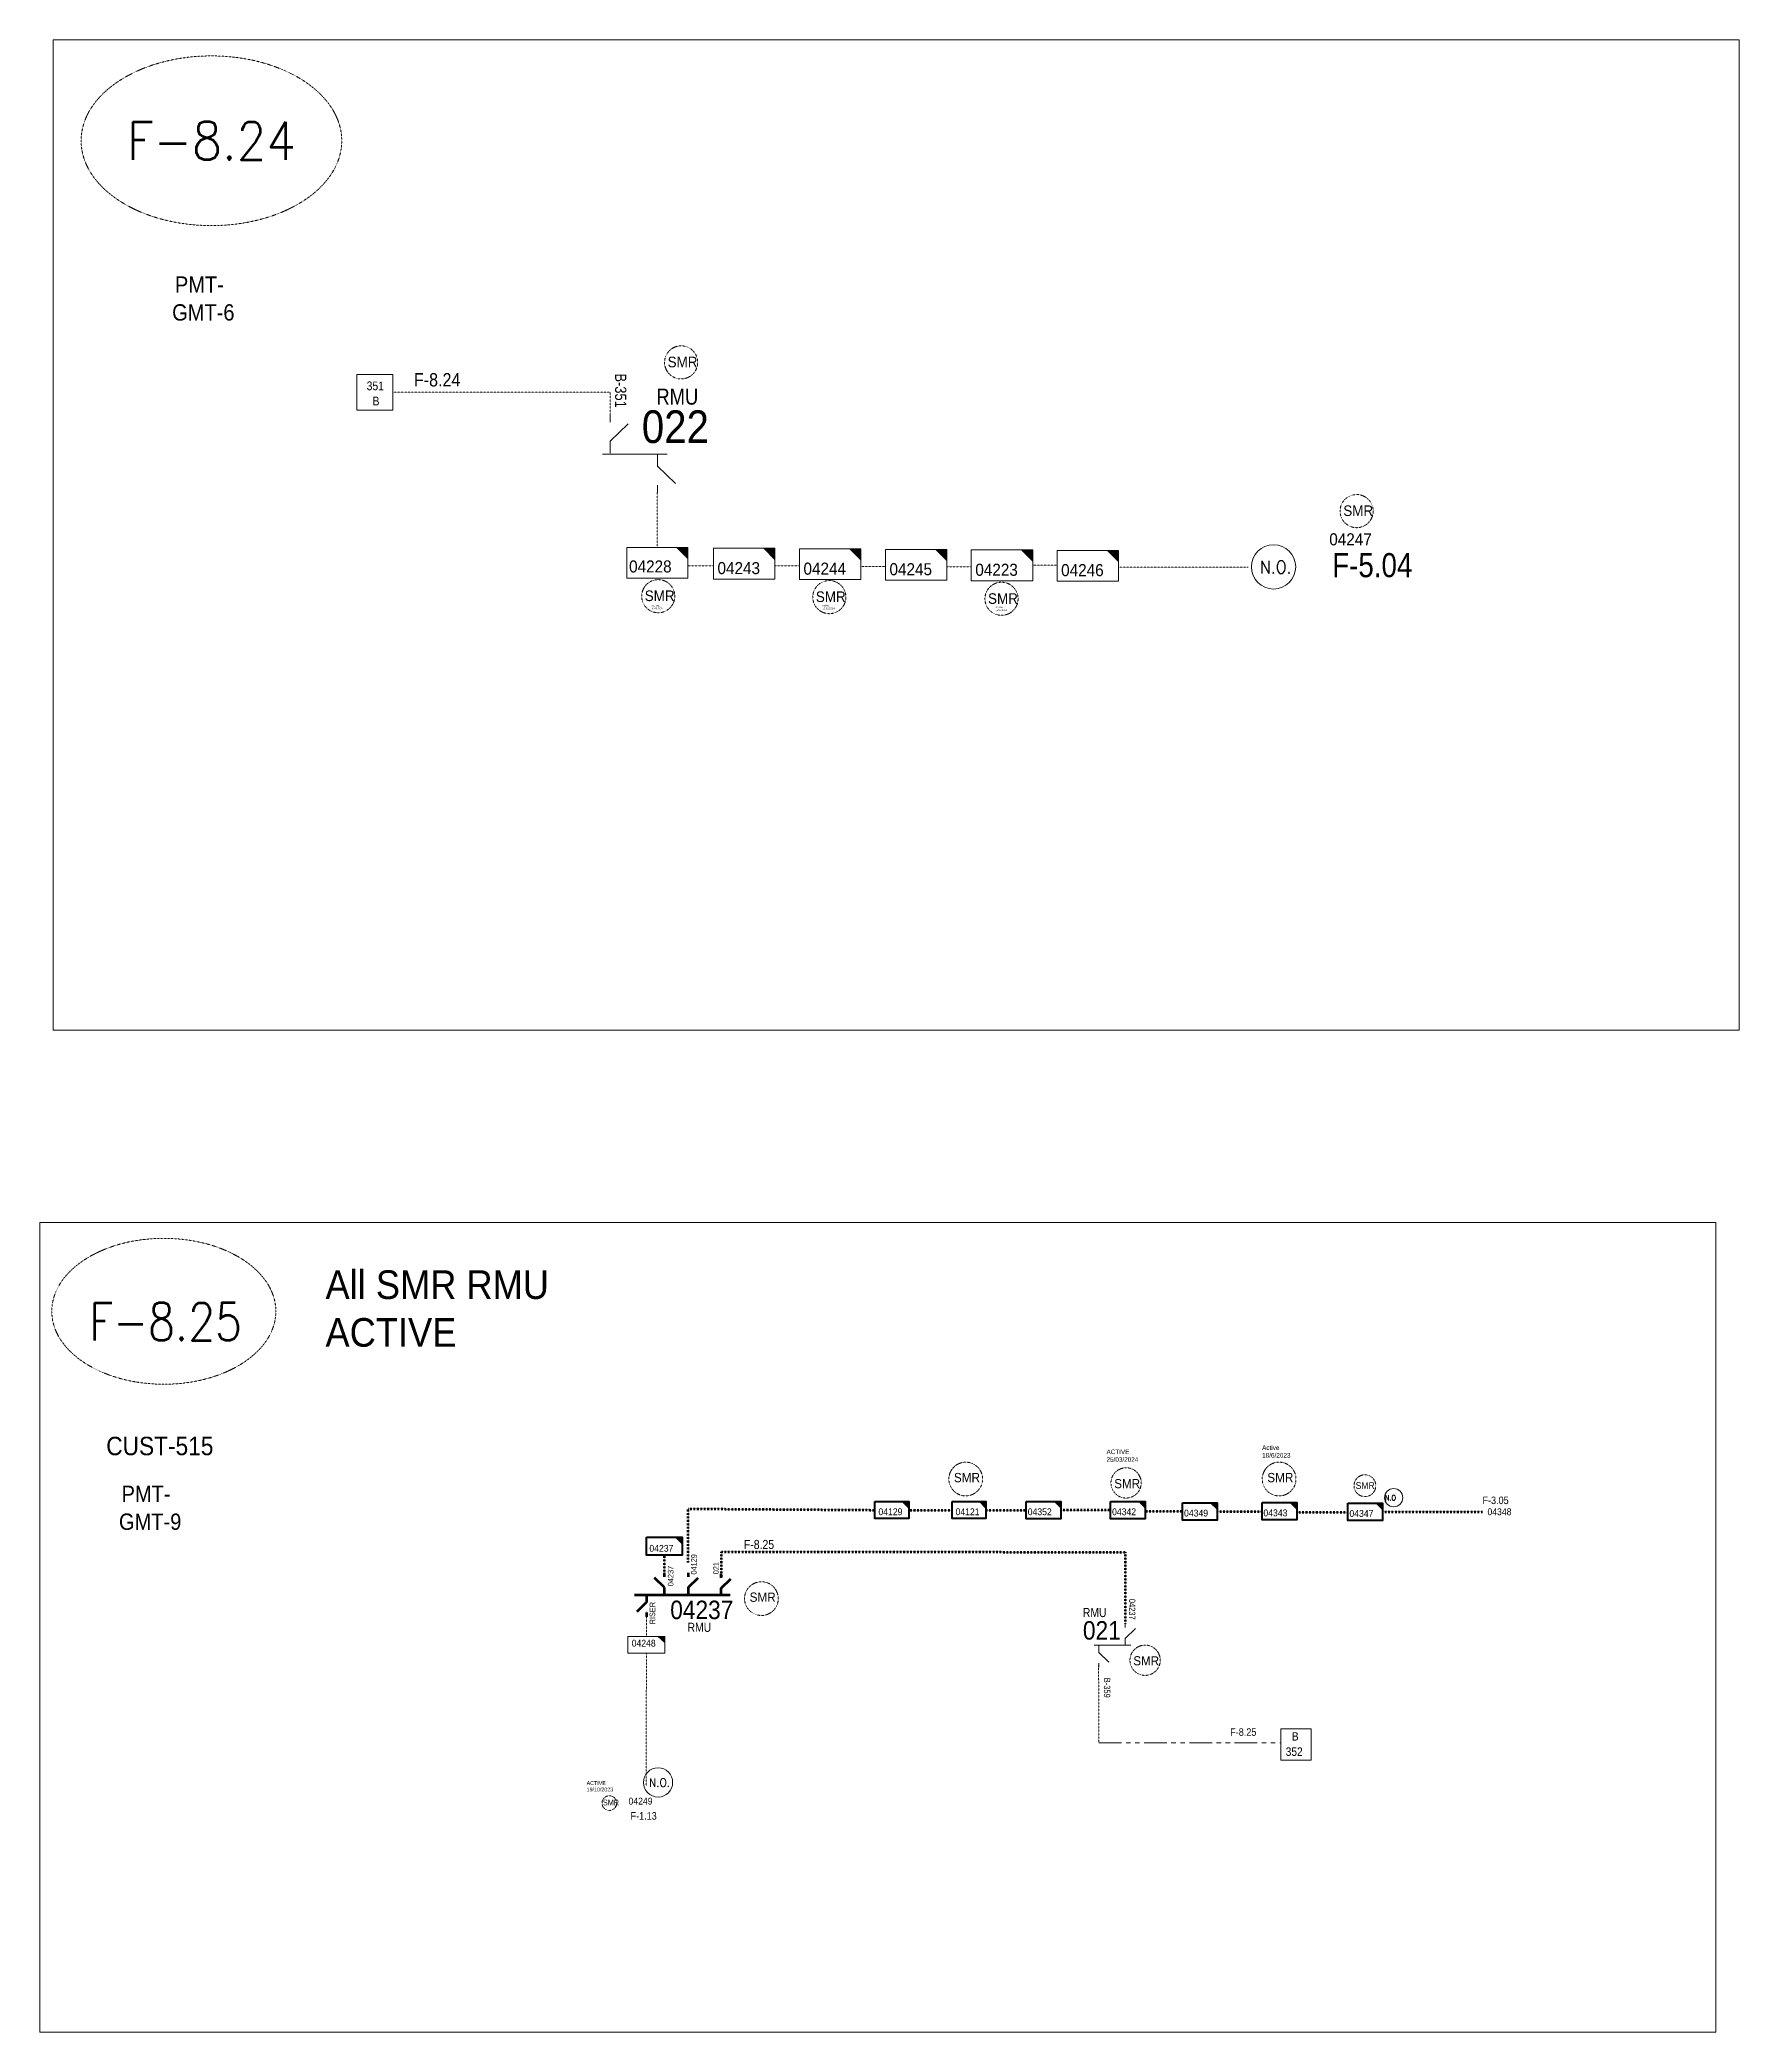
# Model space of a CAD drawing. Header units: metres. Extents: x 65984 to 144644, y -19036 to 23726.
# Drawn here: x 96169 to 97090, y -1810 to -731 of the extents above; entities that cross this region are included whole.
import ezdxf
from ezdxf.enums import TextEntityAlignment as Align

# ---------------------------------------------------------------- set-up
doc = ezdxf.new("R2010")
doc.units = ezdxf.units.M
doc.header["$MEASUREMENT"] = 0
for name, pattern in [('( Phantom )', [2.5, 1.25, -0.25, 0.25, -0.25, 0.25, -0.25]), ('DGN Style 2', [0.023128, 0, -0.023128]), ('DGN Style 3', [0.013877, 0, -0.013877])]:
    doc.linetypes.add(name, pattern=pattern)
doc.layers.get('0').update_dxf_attribs({"color": 95, "lineweight": 40})
for name, color, linetype, lineweight in [('d_eos', 111, 'Continuous', 40), ('d_eos no', 121, 'Continuous', 40), ('d_switch', 95, 'Continuous', 40), ('d_tf no', 6, 'Continuous', 40), ('d_ug cable', 95, 'Continuous', 40), ('d_ug main line', 95, 'Continuous', 40), ('d_unit sub', 7, 'Continuous', 40), ('FDR  1  05', 172, 'Continuous', 40), ('fedr no', 95, 'Continuous', 40), ('GRID STATION  04', 7, 'Continuous', 40), ('Level 37', 7, 'Continuous', 0), ('O H MAIN FEEDER', 4, 'Continuous', 100), ('SW N O', 114, 'Continuous', 30)]:
    doc.layers.add(name, color=color, linetype=linetype, lineweight=lineweight)
doc.styles.add('NASKHF', font='naskhf.shx', dxfattribs={"height": 8})
doc.styles.add('Style-Arial', font='arial.ttf')
doc.styles.add('Style-ENGINEERING', font='ENGINEERING.shx')
doc.styles.add('Style-msdefault', font='msdefault.shx')
doc.styles.add('Style-STANDARD', font='STANDARD.shx')

msp = doc.modelspace()

# ---------------------------------------------------------------- texts
at = {"layer": 'd_eos no', "color": 7, "linetype": 'Continuous', "lineweight": 13, "style": 'Style-Arial', "width": 0.88}
for s, height, p in [('PMT-', 8.84, (96242.5, -859)), ('GMT-6', 8.84, (96241, -874.1)), ('CUST-515', 10, (96205.3, -1487.8)), ('PMT-', 8.84, (96213.6, -1514.3)), ('GMT-9', 8.84, (96212.2, -1529.4))]:
    msp.add_text(s, height=height, dxfattribs=at).set_placement(p, align=Align.TOP_LEFT)
at = {"layer": 'd_eos no', "color": 2, "linetype": 'Continuous', "lineweight": 13, "style": 'Style-Arial', "width": 0.88}
msp.add_text('022', height=17.72, dxfattribs=at).set_placement((96495.5, -949.3))
at = {"layer": 'd_eos no', "color": 2, "linetype": 'Continuous', "lineweight": 140, "style": 'Style-Arial', "width": 0.88}
msp.add_text('04237', height=10, dxfattribs=at).set_placement((96510.9, -1576.6), align=Align.TOP_LEFT)
at = {"layer": 'd_eos no', "color": 2, "linetype": 'Continuous', "lineweight": 13, "style": 'Style-Arial', "width": 0.88}
msp.add_text('021', height=10, dxfattribs=at).set_placement((96734.5, -1587.7), align=Align.TOP_LEFT)
at = {"layer": 'd_switch', "color": 121, "linetype": 'Continuous', "lineweight": 13, "style": 'Style-msdefault', "width": 0.9}
msp.add_text('F-8.24', height=7.24, dxfattribs=at).set_placement((96397.2, -911.4), align=Align.TOP_RIGHT)
at = {"layer": 'd_switch', "color": 2, "linetype": 'Continuous', "lineweight": 13, "style": 'Style-msdefault', "width": 0.9}
for s, rotation, p in [('F-3.05', 360, (96951, -1520.2)), ('F-8.25', 0.1927, (96814.3, -1645.8)), ('F-1.13', 360, (96489.4, -1691.2))]:
    msp.add_text(s, height=4.08, rotation=rotation, dxfattribs=at).set_placement(p, align=Align.TOP_LEFT)
at = {"layer": 'd_switch', "color": 7, "linetype": 'Continuous', "lineweight": 30, "style": 'Style-ENGINEERING', "width": 0.857143}
for s, rotation, p in [('04129', 90, (96522.2, -1551.4)), ('RISER', 89.9916, (96499.7, -1577.3))]:
    msp.add_text(s, height=3.04, rotation=rotation, dxfattribs=at).set_placement(p, align=Align.TOP_RIGHT)
msp.add_text('021', height=3.04, rotation=90.0035, dxfattribs=at).set_placement((96537.2, -1562.3))
at = {"layer": 'd_switch', "color": 1, "linetype": 'Continuous', "lineweight": 30, "ltscale": 0.9, "style": 'Style-ENGINEERING', "width": 0.857143}
msp.add_text('SMR', height=3.16, rotation=0.0026, dxfattribs=at).set_placement((96474.4, -1684.4), align=Align.TOP_LEFT)
at = {"layer": 'd_switch', "color": 7, "linetype": 'Continuous', "lineweight": 30, "style": 'NASKHF'}
for s, insert, char_height, attachment_point, rotation in [('\\FENGINEERING;\\H1x;\\W0.857143;F-8.25\\P', (96550.8, -1548.7), 4.947, 7, 0.0035), ('\\FENGINEERING;\\H1x;\\W0.857143;04237\\P', (96509.6, -1568.8), 3.04, 1, 90)]:
    msp.add_mtext(s, dxfattribs=dict(at, insert=insert, char_height=char_height, attachment_point=attachment_point, rotation=rotation))
at = {"layer": 'd_tf no', "color": 1, "linetype": 'Continuous', "lineweight": 40, "style": 'Style-msdefault', "width": 0.945946}
for s, height, p in [('SMR', 5.75, (96509.5, -902.5)), ('SMR', 5.75, (96875.6, -983.1)), ('SMR', 5.75, (96497.1, -1029.2)), ('SMR', 5.75, (96589.8, -1029.7)), ('SMR', 5.75, (96683.1, -1030.7)), ('SMR', 5.03, (96664.6, -1507.4)), ('SMR', 4.97, (96751.5, -1510.7)), ('SMR', 5.03, (96834.4, -1507.4)), ('SMR', 3.66, (96882.3, -1512.4)), ('04348', 3.7, (96953.7, -1526.6)), ('SMR', 5.03, (96553.9, -1572.2)), ('SMR', 4.97, (96761.8, -1606.7))]:
    msp.add_text(s, height=height, dxfattribs=at).set_placement(p, align=Align.TOP_LEFT)
at = {"layer": 'd_tf no', "color": 2, "linetype": 'Continuous', "lineweight": 13, "style": 'Style-msdefault', "width": 0.945946}
for s, p in [('04247', (96868, -998.2)), ('04228', (96488.6, -1012.9))]:
    msp.add_text(s, height=6.55, dxfattribs=at).set_placement(p, align=Align.TOP_LEFT)
at = {"layer": 'd_tf no', "color": 121, "linetype": 'Continuous', "lineweight": 13, "style": 'Style-msdefault', "width": 0.945946}
for s, height, p in [('04243', 6.55, (96536.5, -1013.8)), ('04244', 6.55, (96583.1, -1014.1)), ('04245', 6.55, (96629.7, -1014.4)), ('04223', 6.55, (96676.2, -1014.7)), ('04246', 6.55, (96722.7, -1014.9)), ('04249', 3.7, (96488.3, -1683.4))]:
    msp.add_text(s, height=height, dxfattribs=at).set_placement(p, align=Align.TOP_LEFT)
at = {"layer": 'd_tf no', "color": 6, "linetype": 'Continuous', "lineweight": 40, "style": 'Style-msdefault', "width": 0.945946}
for s, p in [('04129', (96623.7, -1526.6)), ('04352', (96704.6, -1526.6)), ('04349', (96789.3, -1527.3)), ('04237', (96499.6, -1546.4))]:
    msp.add_text(s, height=3.7, dxfattribs=at).set_placement(p, align=Align.TOP_LEFT)
at = {"layer": 'd_tf no', "color": 121, "linetype": 'Continuous', "lineweight": 40, "style": 'Style-msdefault', "width": 0.945946}
for s, p in [('04121', (96665.5, -1526.6)), ('04342', (96750.3, -1526.6)), ('04343', (96832.3, -1527.2))]:
    msp.add_text(s, height=3.7, dxfattribs=at).set_placement(p, align=Align.TOP_LEFT)
at = {"layer": 'd_tf no', "color": 2, "linetype": 'Continuous', "lineweight": 40, "style": 'Style-msdefault', "width": 0.945946}
msp.add_text('04347', height=3.7, dxfattribs=at).set_placement((96878.9, -1527.5), align=Align.TOP_LEFT)
at = {"layer": 'd_tf no', "color": 6, "linetype": 'Continuous', "lineweight": 13, "style": 'Style-msdefault', "width": 0.945946}
msp.add_text('04248', height=3.7, dxfattribs=at).set_placement((96490, -1597.8), align=Align.TOP_LEFT)
at = {"layer": 'd_tf no', "color": 121, "linetype": 'Continuous', "lineweight": 40, "attachment_point": 1, "style": 'NASKHF'}
for s, insert, char_height in [('\\Fmsdefault;\\H1x;\\W0.945946;ACTIVE\\P14.08.2024', (96500.7, -1037), 0.921), ('\\Fmsdefault;\\H1x;\\W0.945946;Active\\P18.02.2024', (96593.3, -1036.8), 0.967), ('\\Fmsdefault;\\H1x;\\W0.945946;ACTIVE\\P14/01/2024', (96687.2, -1037.9), 0.881), ('\\Fmsdefault;\\H1x;\\W0.945946;All SMR RMU \\PACTIVE', (96324.1, -1397.6), 15.525), ('\\Fmsdefault;\\H1x;\\W0.945946;ACTIVE\\P25/03/2024', (96747.3, -1494.7), 2.5), ('\\Fmsdefault;\\H1x;\\W0.945946;Active\\P18/6/2023', (96831.6, -1492.4), 2.516)]:
    msp.add_mtext(s, dxfattribs=dict(at, insert=insert, char_height=char_height))
at = {"layer": 'd_tf no', "color": 121, "linetype": 'Continuous', "lineweight": 13, "insert": (96465.6, -1674.4), "char_height": 2.091, "attachment_point": 1, "style": 'NASKHF'}
msp.add_mtext('\\Fmsdefault;\\H1x;\\W0.945946;ACTIVE\\P19/10/2023', dxfattribs=at)
at = {"layer": 'fedr no', "color": 6, "linetype": 'Continuous', "lineweight": 13, "style": 'Style-STANDARD', "width": 0.909091}
msp.add_text('F-8.25', height=20.46, dxfattribs=at).set_placement((96237.4, -1425.4), align=Align.MIDDLE_CENTER)
at = {"layer": 'fedr no', "color": 6, "linetype": 'Continuous', "lineweight": 13, "insert": (96262.3, -785.5), "char_height": 20.55, "attachment_point": 5, "style": 'Style-STANDARD'}
msp.add_mtext('F-8.24', dxfattribs=at)
at = {"layer": 'GRID STATION  04', "color": 121, "linetype": 'Continuous', "lineweight": 13, "style": 'Style-msdefault', "width": 0.888889}
for s, p in [('351', (96346.4, -920.7)), ('B', (96349.6, -928.9))]:
    msp.add_text(s, height=4.74, dxfattribs=at).set_placement(p)
at = {"layer": 'GRID STATION  04', "color": 6, "linetype": 'Continuous', "lineweight": 13, "style": 'Style-msdefault', "width": 0.888889}
for s, height, p in [('B', 4.51, (96847.8, -1647.9)), ('352', 4.62, (96844.4, -1656.1))]:
    msp.add_text(s, height=height, rotation=360, dxfattribs=at).set_placement(p, align=Align.TOP_LEFT)
at = {"layer": 'Level 37', "color": 7, "linetype": 'Continuous', "lineweight": 13, "style": 'Style-ENGINEERING', "width": 0.857143}
msp.add_text('B-351', height=6.08, rotation=270, dxfattribs=at).set_placement((96487.1, -911.6), align=Align.TOP_LEFT)
at = {"layer": 'Level 37', "color": 2, "linetype": 'Continuous', "lineweight": 13, "style": 'Style-msdefault', "width": 0.86}
msp.add_text('RMU', height=8.68, rotation=359.9996, dxfattribs=at).set_placement((96526.1, -928.5), align=Align.RIGHT)
at = {"layer": 'Level 37', "color": 55, "linetype": 'Continuous', "lineweight": 13, "style": 'Style-msdefault', "width": 0.86}
msp.add_text('F-5.04', height=13.06, rotation=359.9996, dxfattribs=at).set_placement((96913, -1022), align=Align.RIGHT)
at = {"layer": 'Level 37', "color": 7, "linetype": 'Continuous', "lineweight": 13, "style": 'Style-ENGINEERING', "width": 0.857143}
for s, p in [('04237', (96762.9, -1586.9)), ('B-359', (96749.3, -1629.2))]:
    msp.add_text(s, height=3.43, rotation=270, dxfattribs=at).set_placement(p, align=Align.TOP_RIGHT)
at = {"layer": 'Level 37', "color": 2, "linetype": 'Continuous', "lineweight": 13, "style": 'Style-msdefault', "width": 0.86}
msp.add_text('RMU', height=4.9, rotation=0.0004, dxfattribs=at).set_placement((96747.3, -1580.6), align=Align.TOP_RIGHT)
at = {"layer": 'Level 37', "color": 2, "linetype": 'Continuous', "lineweight": 100, "style": 'Style-msdefault', "width": 0.86}
msp.add_text('RMU', height=4.9, rotation=0.0004, dxfattribs=at).set_placement((96533.1, -1588.6), align=Align.TOP_RIGHT)

# ---------------------------------------------------------------- blocks, each defined once
blk = doc.blocks.new('*U1288')
at = {"layer": 'SW N O', "color": 3, "lineweight": 13, "ltscale": 0.426762}
blk.add_circle((0, 0), 16.8, dxfattribs=at)
at = {"layer": 'SW N O', "color": 3, "lineweight": 13, "style": 'Style-STANDARD'}
blk.add_text('N.O ', height=9.6, dxfattribs=at).set_placement((-3, -0.2), align=Align.MIDDLE_CENTER)
blk = doc.blocks.new('*U1116')
at = {"layer": 'd_eos', "color": 2, "linetype": 'Continuous', "lineweight": 13, "ltscale": 0.542324}
for p, q in [((-10.9, 12), (-10.9, 14.8)), ((-10.9, 4.8), (-4.1, 11.4)), ((-10.9, 0.2), (-10.9, 4.8)), ((-13.9, -0.2), (10.9, -0.2)), ((7.1, -0.2), (7.1, -4.7)), ((7.1, -4.7), (13.9, -11.4)), ((7.1, -12), (7.1, -14.8))]:
    blk.add_line(p, q, dxfattribs=at)
at = {"layer": 'd_ug cable', "color": 2, "linetype": 'DGN Style 2', "lineweight": 13, "extrusion": (0, 0, -1), "flags": 128}
blk.add_lwpolyline([(-7.1, -14.8), (-7.1, -14.8)], close=True, dxfattribs=at)
blk = doc.blocks.new('TF_8')
at = {"color": 0, "linetype": 'ByBlock', "lineweight": -2}
blk.add_line((6.3, 4.95), (9.9, 1.35), dxfattribs=at)
blk.add_3dface([(-10.1, 4.95), (9.9, 4.95), (9.9, -5.05), (-10.1, -5.05)], dxfattribs=at)
blk = doc.blocks.new('exist.us-1000kva')
at = {"color": 0, "linetype": 'ByBlock', "lineweight": -2, "flags": 128}
blk.add_lwpolyline([(40, 12.9), (32.8, 20), (40, 20)], close=True, dxfattribs=at)
at = {"color": 0, "linetype": 'ByBlock', "lineweight": -2, "extrusion": (0, 0, -1)}
blk.add_solid([(-40, 12.9), (-32.8, 20), (-40, 20)], dxfattribs=at)
at = {"color": 0, "linetype": 'ByBlock', "lineweight": -2, "xscale": 2, "yscale": 2}
blk.add_blockref('TF_8', (20.2, 10.1), dxfattribs=at)
blk = doc.blocks.new('*U1446')
at = {"layer": 'SW N O', "color": 3, "lineweight": 13, "ltscale": 0.426762}
blk.add_circle((0, 0), 16.8, dxfattribs=at)
at = {"layer": 'SW N O', "color": 3, "lineweight": 13, "style": 'Style-STANDARD'}
blk.add_text('N.O.', height=9.6, dxfattribs=at).set_placement((1.7, -0.2), align=Align.MIDDLE_CENTER)
blk = doc.blocks.new('*U1142')
at = {"layer": 'd_eos', "color": 2, "linetype": 'Continuous', "lineweight": 13, "ltscale": 0.96076}
for p, q in [((-10.92, 12.05), (-10.92, 14.82)), ((-10.92, 4.75), (-4.06, 11.41)), ((-10.93, 0.2), (-10.93, 4.75)), ((-13.93, -0.16), (10.87, -0.16)), ((7.07, -0.16), (7.07, -4.72)), ((7.08, -4.72), (13.94, -11.38)), ((7.07, -12.02), (7.07, -14.78))]:
    blk.add_line(p, q, dxfattribs=at)
at = {"layer": 'd_ug cable', "color": 2, "linetype": 'DGN Style 2', "lineweight": 13, "flags": 128}
blk.add_lwpolyline([(7.07, -14.78), (7.07, -14.78)], close=True, dxfattribs=at)
blk = doc.blocks.new('*U4101')
at = {"layer": 'SW N O', "color": 3, "lineweight": 13, "ltscale": 0.426762}
blk.add_circle((0, 0), 16.8, dxfattribs=at)
at = {"layer": 'SW N O', "color": 3, "lineweight": 13, "style": 'Style-STANDARD'}
blk.add_text('N.O.', height=9.6, dxfattribs=at).set_placement((1.7, -0.2), align=Align.MIDDLE_CENTER)

# ---------------------------------------------------------------- linework, layer by layer
at = {"layer": 'd_eos', "color": 2, "linetype": 'Continuous', "lineweight": 211, "ltscale": 0.413012}
for p, q in [((96507.7, -1569.4), (96502.4, -1564.2)), ((96507.7, -1563.7), (96507.7, -1561.6)), ((96538.5, -1564.2), (96538.5, -1562.1)), ((96538.5, -1569.9), (96543.8, -1564.7)), ((96507.7, -1572.9), (96507.7, -1569.4)), ((96538.5, -1573.4), (96538.5, -1569.9))]:
    msp.add_line(p, q, dxfattribs=at)
at = {"layer": 'd_eos', "color": 2, "linetype": 'Continuous', "lineweight": 211, "ltscale": 0.534681}
for p, q in [((96520.8, -1563.7), (96520.8, -1561.5)), ((96520.8, -1569.3), (96526.1, -1564.2)), ((96498.1, -1574), (96498.1, -1577.5)), ((96520.8, -1572.8), (96520.8, -1569.3)), ((96498.1, -1577.5), (96492.8, -1582.6)), ((96498.1, -1583.1), (96498.1, -1585.3))]:
    msp.add_line(p, q, dxfattribs=at)
at = {"layer": 'd_eos', "color": 2, "linetype": 'Continuous', "lineweight": 211, "ltscale": 0.460401}
msp.add_line((96491.6, -1573.4), (96543.3, -1573.4), dxfattribs=at)
at = {"layer": 'd_ug cable', "color": 121, "linetype": 'DGN Style 3', "lineweight": 13}
for p, q in [((96520.8, -1015.9), (96534.1, -1015.9)), ((96567.8, -1015.9), (96581.1, -1015.9)), ((96614.1, -1016.2), (96627.4, -1016.2)), ((96660.8, -1016.4), (96674.1, -1016.4)), ((96707.1, -1015.5), (96720.4, -1015.5))]:
    msp.add_line(p, q, dxfattribs=at)
at = {"layer": 'd_ug cable', "color": 6, "linetype": 'DGN Style 3', "lineweight": 100}
for p, q in [((96520.7, -1555.9), (96520.7, -1526.8)), ((96807.3, -1528.3), (96831.6, -1528.3)), ((96850.3, -1528.6), (96877.7, -1528.6)), ((96507.7, -1561.6), (96507.7, -1551.9)), ((96538.7, -1563.7), (96538.7, -1550.1))]:
    msp.add_line(p, q, dxfattribs=at)
at = {"layer": 'd_ug cable', "color": 180, "linetype": 'DGN Style 3', "lineweight": 100}
msp.add_line((96896.9, -1528.4), (96951.1, -1528.4), dxfattribs=at)
at = {"layer": 'd_ug cable', "color": 121, "linetype": 'DGN Style 3', "lineweight": 13, "flags": 128}
for points in [[(96360.5, -921.8), (96478.4, -921.8), (96478.4, -934.1)], [(96503.9, -976.1), (96503.9, -1006)], [(96754.5, -1016.5), (96824, -1016.5), (96824, -1016.5)]]:
    msp.add_lwpolyline(points, dxfattribs=at)
at = {"layer": 'd_ug cable', "color": 6, "linetype": 'DGN Style 3', "lineweight": 100, "flags": 128}
for points in [[(96520.7, -1526.8), (96621.8, -1527.5)], [(96640.1, -1527.5), (96663.6, -1527.5)], [(96681.9, -1527.5), (96703.8, -1527.5)], [(96749.5, -1527.5), (96722.6, -1527.5)], [(96768.6, -1528.1), (96788.6, -1528.1)], [(96538.7, -1550.1), (96538.7, -1550.1), (96757.4, -1550.3), (96757.4, -1589)]]:
    msp.add_lwpolyline(points, dxfattribs=at)
at = {"layer": 'd_ug cable', "color": 6, "linetype": 'DGN Style 3', "lineweight": 13, "flags": 128}
for points in [[(96498.1, -1596.1), (96498.1, -1596.1), (96498, -1582.5)], [(96743.2, -1653.7), (96743.2, -1653.7), (96743, -1611.7)]]:
    msp.add_lwpolyline(points, dxfattribs=at)
at = {"layer": 'd_ug cable', "color": 30, "linetype": 'DGN Style 3', "lineweight": 13, "flags": 128}
msp.add_lwpolyline([(96497.8, -1677), (96497.8, -1677), (96498, -1605.1)], dxfattribs=at)
at = {"layer": 'd_ug cable', "color": 2, "linetype": 'DGN Style 3', "lineweight": 13}
for centre, radius in [((96516.8, -905.6), 8.97), ((96882.8, -986.2), 8.97), ((96504.4, -1032.3), 8.97), ((96597.1, -1032.8), 8.97), ((96690.4, -1033.7), 8.97), ((96671, -1510.7), 9.13), ((96757.9, -1512.8), 8.21), ((96840.8, -1510.7), 9.13), ((96887.3, -1514.3), 5.91), ((96560.3, -1575.5), 9.13), ((96768.2, -1608.9), 8.21), ((96477.9, -1686.3), 3.97)]:
    msp.add_circle(centre, radius, dxfattribs=at)
at = {"layer": 'd_ug main line', "color": 6, "linetype": '( Phantom )', "lineweight": 13, "ltscale": 9.8, "flags": 128}
msp.add_lwpolyline([(96743.2, -1653.7), (96841.6, -1653.7)], dxfattribs=at)
at = {"layer": 'fedr no', "color": 82, "linetype": 'DGN Style 3', "lineweight": 13, "true_color": 0x1dc70e}
for centre, major_axis in [((96262.3, -785.5), (70.6, 0)), ((96236.5, -1419.8), (60.7, 0))]:
    msp.add_ellipse(centre, major_axis=major_axis, ratio=0.651175, dxfattribs=at)
at = {"layer": 'GRID STATION  04', "color": 121, "linetype": 'Continuous', "lineweight": 13, "ltscale": 0.775894, "flags": 128}
msp.add_lwpolyline([(96341.1, -912.1), (96341.1, -931.5), (96360.5, -931.5), (96360.5, -912.1)], close=True, dxfattribs=at)
at = {"layer": 'GRID STATION  04', "color": 214, "linetype": 'Continuous', "lineweight": 13, "ltscale": 0.437972, "flags": 128}
msp.add_lwpolyline([(96841.8, -1663.1), (96841.8, -1646.1), (96858.1, -1646.1), (96858.1, -1663.1)], close=True, dxfattribs=at)
at = {"layer": 'O H MAIN FEEDER', "color": 140, "linetype": 'Continuous', "lineweight": 13, "flags": 128}
for points in [[(96176.6, -730.8), (97090.1, -730.8), (97090.1, -1267.5), (96176.6, -1267.5)], [(96169.3, -1371.6), (97077.4, -1371.6), (97077.4, -1810.4), (96169.3, -1810.4)]]:
    msp.add_lwpolyline(points, close=True, dxfattribs=at)

# ---------------------------------------------------------------- block references
at = {"layer": 'd_eos', "color": 2, "linetype": 'Continuous', "lineweight": 13, "ltscale": 0.96076, "xscale": 1.417925619950964, "yscale": 1.417925619950964, "zscale": 1.417925619950964}
msp.add_blockref('*U1142', (96493.9, -955.1), dxfattribs=at)
at = {"layer": 'd_eos', "color": 2, "linetype": 'Continuous', "lineweight": 13, "ltscale": 0.542324, "extrusion": (0, 0, -1), "xscale": 0.800382047217659, "yscale": 0.800382047217659, "zscale": 0.800382047217659, "rotation": 180}
msp.add_blockref('*U1116', (-96751.8, -1600.8), dxfattribs=at)
at = {"layer": 'd_unit sub', "color": 6, "linetype": 'Continuous', "lineweight": 40, "zscale": 0.4267622666565712, "rotation": 359.9999999999999}
for p, xscale, yscale in [((96621.8, -1532.1), 0.4579493463957343, 0.4579493463957343), ((96498, -1551.9), 0.4847572782162368, 0.4847572782162368)]:
    msp.add_blockref('exist.us-1000kva', p, dxfattribs=dict(at, xscale=xscale, yscale=yscale))
at = {"layer": 'd_unit sub', "color": 2, "linetype": 'Continuous', "lineweight": 40, "xscale": 0.4579493463957343, "yscale": 0.4579493463957343, "zscale": 0.4267622666565712, "rotation": 359.9999999999999}
msp.add_blockref('exist.us-1000kva', (96663.6, -1532.1), dxfattribs=at)
at = {"layer": 'FDR  1  05', "color": 2, "linetype": 'Continuous', "lineweight": 13, "zscale": 0.7560353878803824, "rotation": 359.9999999999999}
for p, xscale, yscale in [((96487.4, -1022.5), 0.8274238036750352, 0.8274238036750352), ((96580.9, -1023.3), 0.8325067239364009, 0.8325067239364009), ((96674, -1023.9), 0.8325067239364009, 0.8325067239364009)]:
    msp.add_blockref('exist.us-1000kva', p, dxfattribs=dict(at, xscale=xscale, yscale=yscale))
at = {"layer": 'FDR  1  05', "color": 121, "linetype": 'Continuous', "lineweight": 13, "xscale": 0.8325067239364009, "yscale": 0.8325067239364009, "zscale": 0.7560353878803824, "rotation": 359.9999999999999}
for p in [(96534.3, -1023), (96627.5, -1023.6), (96720.5, -1024.2)]:
    msp.add_blockref('exist.us-1000kva', p, dxfattribs=at)
at = {"layer": 'FDR  1  05', "color": 6, "linetype": 'Continuous', "lineweight": 40, "xscale": 0.4695485481274629, "yscale": 0.4695485481274629, "zscale": 0.4267622666565712, "rotation": 359.9999999999999}
for p in [(96703.8, -1532.2), (96788.5, -1532.9)]:
    msp.add_blockref('exist.us-1000kva', p, dxfattribs=at)
at = {"layer": 'FDR  1  05', "color": 2, "linetype": 'Continuous', "lineweight": 40, "xscale": 0.4695485481274629, "yscale": 0.4695485481274629, "zscale": 0.4267622666565712, "rotation": 359.9999999999999}
for p in [(96749.5, -1532.2), (96831.6, -1532.8), (96878.1, -1533.1)]:
    msp.add_blockref('exist.us-1000kva', p, dxfattribs=at)
at = {"layer": 'FDR  1  05', "color": 6, "linetype": 'Continuous', "lineweight": 13, "xscale": 0.5, "yscale": 0.45, "zscale": 0.4267622666565712}
msp.add_blockref('exist.us-1000kva', (96488, -1605.1), dxfattribs=at)
at = {"layer": 'SW N O', "color": 3, "lineweight": 13}
for name, p, xscale, yscale, zscale in [('*U4101', (96837.8, -1016.4), 0.7150113877595656, 0.7150113877595656, 0.7150113877595656), ('*U1288', (96902.9, -1520.8), 0.2950694635422144, 0.2950694635422144, 0.2950694635422144), ('*U1446', (96504.3, -1675.1), 0.4704601985120782, 0.4704601985120782, 0.4704601985120782)]:
    msp.add_blockref(name, p, dxfattribs=dict(at, xscale=xscale, yscale=yscale, zscale=zscale))

msp.set_redraw_order([(e.dxf.handle, doc.entitydb.next_handle()) for e in msp.query("TEXT MTEXT ATTDEF DIMENSION ARC_DIMENSION")])  # texts and dimensions are drawn at this point

doc.saveas('drawing.dxf')
